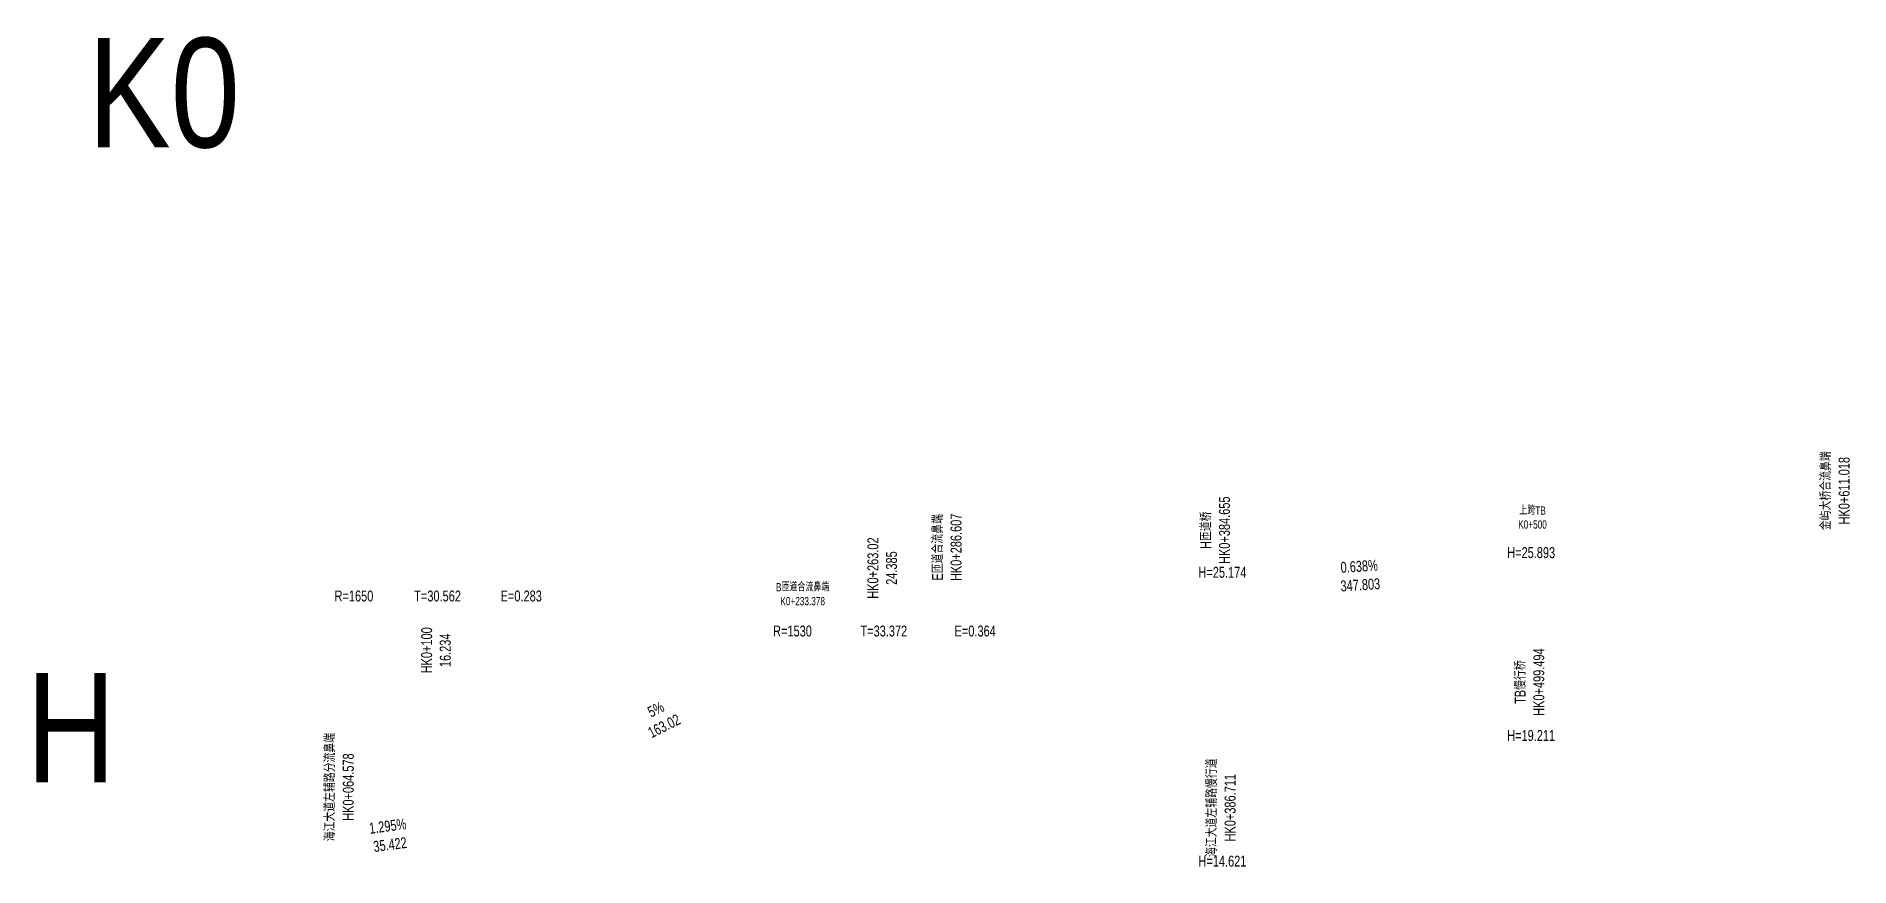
# Model space of a CAD drawing. Extents: x 0 to 558779, y 0 to 2762081.
# Drawn here: x 527716 to 528378, y 2747404 to 2747708 of the extents above; entities that cross this region are included whole.
import ezdxf
from ezdxf.enums import TextEntityAlignment as Align

# ---------------------------------------------------------------- set-up
doc = ezdxf.new("R2010")
doc.units = 0
doc.header["$LTSCALE"] = 20
doc.linetypes.add('HIDDEN', pattern=[0.375, 0.25, -0.125])
for name, color, linetype in [('BcSta', 7, 'Continuous'), ('CtrlPt', 7, 'Continuous'), ('ZdmBz-H', 3, 'Continuous'), ('ZdsjName', 7, 'Continuous')]:
    doc.layers.add(name, color=color, linetype=linetype)
doc.styles.get("Standard").update_dxf_attribs({"font": 'fsdb_e.shx', "width": 0.7, "bigfont": 'hzdx.shx'})

msp = doc.modelspace()

# ---------------------------------------------------------------- texts
at = {"layer": 'BcSta', "color": 8, "width": 0.85}
msp.add_text('K0', height=40, dxfattribs=at).set_placement((527762.162, 2747654.906), align=Align.BOTTOM_CENTER)
at = {"layer": 'CtrlPt', "color": 3, "width": 0.75}
for s, p in [('上跨TB', (528262.162, 2747531.806)), ('B匝道合流鼻端', (527995.54, 2747503.806))]:
    msp.add_text(s, height=3, dxfattribs=at).set_placement(p, align=Align.BOTTOM_CENTER)
for s, p in [('K0+500', (528262.162, 2747530.606)), ('K0+233.378', (527995.54, 2747502.606))]:
    msp.add_text(s, height=3, dxfattribs=at).set_placement(p, align=Align.TOP_CENTER)
at = {"layer": 'ZdmBz-H', "width": 0.75001}
for s, rotation, p in [('HK0+611.018', 90, (528373.98, 2747541.45)), ('HK0+384.655', 90, (528147.617, 2747527.016)), ('HK0+286.607', 90, (528049.569, 2747520.764)), ('347.803', 3.648563, (528199.134, 2747509.05)), ('HK0+499.494', 90, (528262.456, 2747471.516)), ('163.02', 26.565057, (527944.03, 2747457.289)), ('HK0+064.578', 90, (527827.54, 2747433.161)), ('HK0+386.711', 90, (528149.673, 2747425.616)), ('35.422', 7.381446, (527844.554, 2747414.162))]:
    msp.add_text(s, height=4, rotation=rotation, dxfattribs=at).set_placement(p, align=Align.TOP_CENTER)
for s, rotation, p in [('金屿大桥合流鼻端', 90, (528372.38, 2747541.45)), ('E匝道合流鼻端', 90, (528047.969, 2747520.764)), ('H匝道桥', 90, (528146.017, 2747527.016)), ('0.638%', 3.648563, (528199.032, 2747510.647)), ('TB慢行桥', 90, (528260.856, 2747471.516)), ('5%', 26.565057, (527943.314, 2747458.72)), ('海江大道左辅路分流鼻端', 90, (527825.94, 2747433.161)), ('海江大道左辅路慢行道', 90, (528148.073, 2747425.616)), ('1.295%', 7.381446, (527844.348, 2747415.748))]:
    msp.add_text(s, height=4, rotation=rotation, dxfattribs=at).set_placement(p, align=Align.BOTTOM_CENTER)
at = {"layer": 'ZdmBz-H', "linetype": 'HIDDEN', "width": 0.75001}
for s, p in [('HK0+263.02', (528024.382, 2747513.186)), ('HK0+100', (527861.362, 2747483.136))]:
    msp.add_text(s, height=4, rotation=90, dxfattribs=at).set_placement(p, align=Align.BOTTOM_CENTER)
at = {"layer": 'ZdmBz-H', "width": 0.75001}
for s, p in [('H=25.893', (528261.656, 2747518.838)), ('H=25.174', (528148.873, 2747511.647)), ('H=19.211', (528261.656, 2747452.016)), ('H=14.621', (528148.873, 2747406.116))]:
    msp.add_text(s, height=4, dxfattribs=at).set_placement(p, align=Align.MIDDLE_CENTER)
at = {"layer": 'ZdmBz-H', "linetype": 'HIDDEN', "width": 0.75001}
for s, p in [('24.385', (528025.982, 2747513.186)), ('16.234', (527862.962, 2747483.136))]:
    msp.add_text(s, height=4, rotation=90, dxfattribs=at).set_placement(p, align=Align.TOP_CENTER)
for s, p in [('R=1650', (527831.6, 2747502.986)), ('T=30.562', (527862.162, 2747502.986)), ('E=0.283', (527892.724, 2747502.986)), ('R=1530', (527991.81, 2747490.186)), ('T=33.372', (528025.182, 2747490.186)), ('E=0.364', (528058.554, 2747490.186))]:
    msp.add_text(s, height=4, dxfattribs=at).set_placement(p, align=Align.MIDDLE_CENTER)
at = {"layer": 'ZdsjName', "color": 3, "width": 0.85}
msp.add_text('E:\\2021\\金屿大桥\\3 施工图（第一版）\\3版（08.26嗣雄沟通纵断后+桥梁意见+2000坐标）\\dpf-3(08.26嗣雄沟通纵断后+桥梁意见+2000坐标)\\H.Dpf', height=40, dxfattribs=at).set_placement((528131.282, 2747702.906), align=Align.BOTTOM_CENTER)
msp.add_text('H', height=40, dxfattribs=at).set_placement((527744.662, 2747454.906), align=Align.MIDDLE_RIGHT)

doc.saveas('drawing.dxf')
